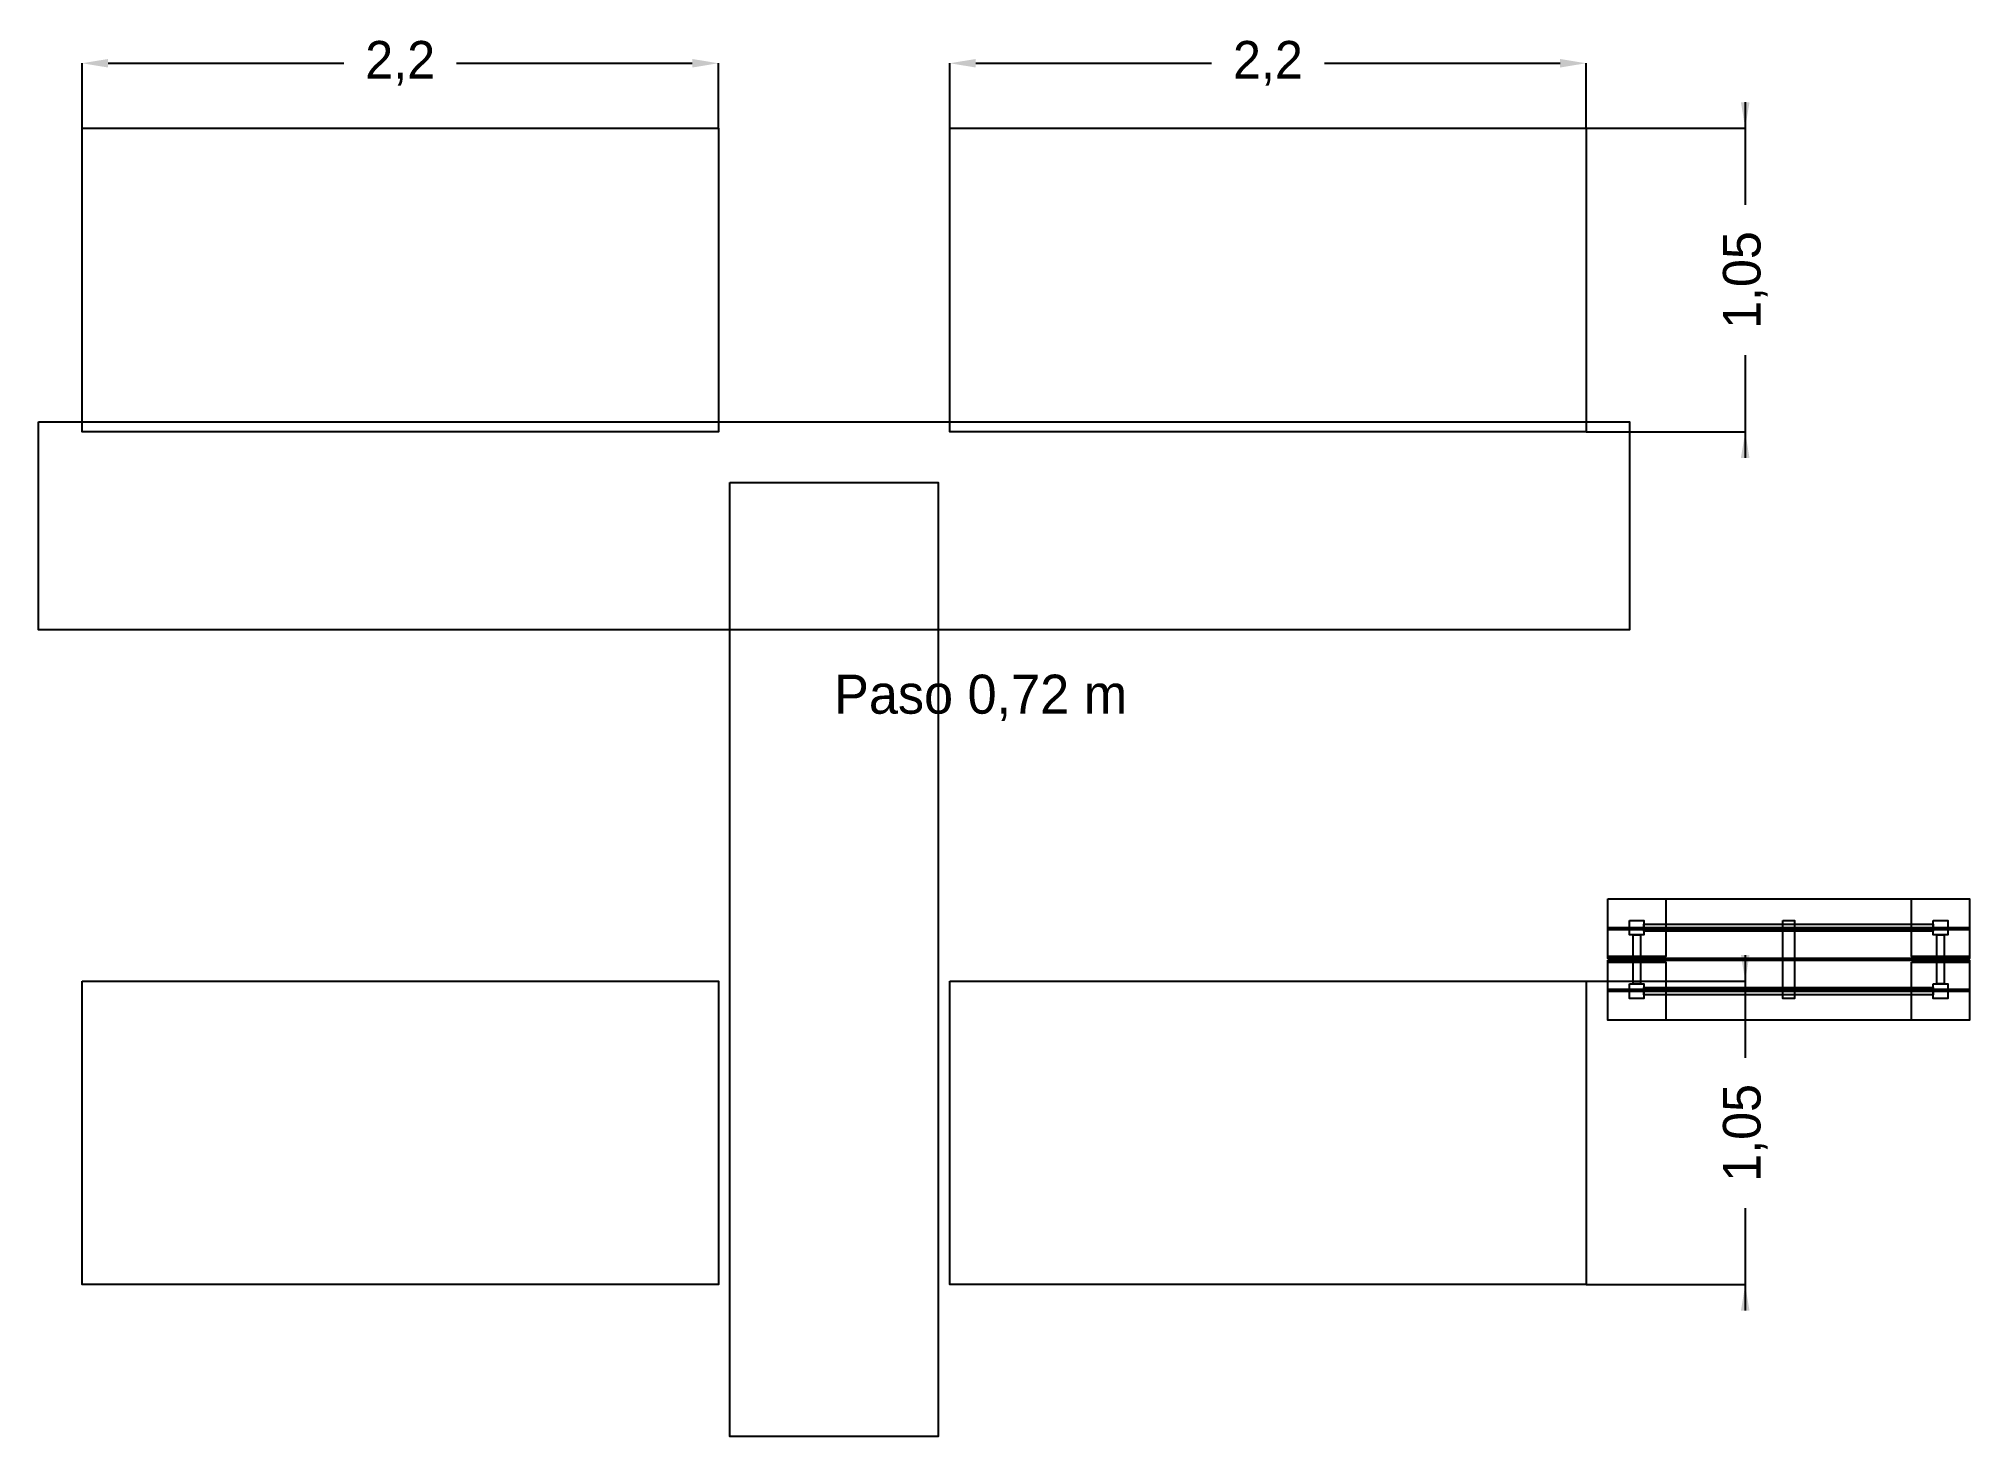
# Model space of a CAD drawing. Header units: metres. Extents: x 0 to 48.6, y -20.8 to 1.7.
# Drawn here: x 41.9 to 48.57, y -8.2 to -3.36 of the extents above; entities that cross this region are included whole.
import ezdxf

# ---------------------------------------------------------------- set-up
doc = ezdxf.new("R2010")
doc.units = ezdxf.units.M
for name, color, linetype in [('COTAS', 4, 'Continuous'), ('TEXTOS', 7, 'Continuous'), ('VISTA', 8, 'Continuous')]:
    doc.layers.add(name, color=color, linetype=linetype)
doc.dimstyles.get("Standard").update_dxf_attribs({"dimtxt": 2.5, "dimasz": 2.5, "dimexe": 1.25, "dimexo": 0.625, "dimtad": 1, "dimcen": 2.5, "dimazin": 3, "dimtfac": 1, "dimtmove": 0, "dimatfit": 3})

msp = doc.modelspace()

# ---------------------------------------------------------------- texts
at = {"layer": 'TEXTOS'}
msp.add_text('Paso 0,72 m', height=0.135, dxfattribs=at).set_placement((44.65, -5.7))

# ---------------------------------------------------------------- blocks, each defined once
blk = doc.blocks.new('_CLOSEDFILLED')
at = {"color": 0, "linetype": 'BYBLOCK'}
blk.add_solid([(-1, 0.164), (0, 0), (-1, -0.164)], dxfattribs=at)
blk = doc.blocks.new('*D9')
for p, q in [((42.05, -3.675), (42.05, -3.45)), ((42.14, -3.45), (42.955, -3.45)), ((43.345, -3.45), (44.16, -3.45)), ((44.25, -3.675), (44.25, -3.45))]:
    blk.add_line(p, q)
at = {"layer": 'Defpoints'}
for p in [(42.05, -3.45), (42.05, -3.675), (44.25, -3.675)]:
    blk.add_point(p, dxfattribs=at)
at = {"layer": 'COTAS', "xscale": 0.09, "yscale": 0.09, "rotation": 180}
blk.add_blockref('_CLOSEDFILLED', (42.05, -3.45), dxfattribs=at)
at = {"layer": 'COTAS', "xscale": 0.09, "yscale": 0.09}
blk.add_blockref('_CLOSEDFILLED', (44.25, -3.45), dxfattribs=at)
at = {"layer": 'COTAS', "insert": (43.15, -3.45), "char_height": 0.13, "attachment_point": 5}
blk.add_mtext('2,2', dxfattribs=at)
blk = doc.blocks.new('*D10')
for p, q in [((45.05, -3.675), (45.05, -3.45)), ((45.14, -3.45), (45.955, -3.45)), ((46.345, -3.45), (47.16, -3.45)), ((47.25, -3.675), (47.25, -3.45))]:
    blk.add_line(p, q)
at = {"layer": 'Defpoints'}
for p in [(45.05, -3.45), (45.05, -3.675), (47.25, -3.675)]:
    blk.add_point(p, dxfattribs=at)
at = {"layer": 'COTAS', "xscale": 0.09, "yscale": 0.09, "rotation": 180}
blk.add_blockref('_CLOSEDFILLED', (45.05, -3.45), dxfattribs=at)
at = {"layer": 'COTAS', "xscale": 0.09, "yscale": 0.09}
blk.add_blockref('_CLOSEDFILLED', (47.25, -3.45), dxfattribs=at)
at = {"layer": 'COTAS', "insert": (46.15, -3.45), "char_height": 0.13, "attachment_point": 5}
blk.add_mtext('2,2', dxfattribs=at)
blk = doc.blocks.new('*D11')
for p, q in [((47.8, -3.585), (47.8, -3.94)), ((47.25, -3.675), (47.8, -3.675)), ((47.8, -4.46), (47.8, -4.815)), ((47.25, -4.725), (47.8, -4.725))]:
    blk.add_line(p, q)
at = {"layer": 'Defpoints'}
for p in [(47.25, -3.675), (47.8, -3.675), (47.25, -4.725)]:
    blk.add_point(p, dxfattribs=at)
at = {"layer": 'COTAS', "xscale": 0.09, "yscale": 0.09}
for p, rotation in [((47.8, -3.675), 270), ((47.8, -4.725), 90)]:
    blk.add_blockref('_CLOSEDFILLED', p, dxfattribs=dict(at, rotation=rotation))
at = {"layer": 'COTAS', "insert": (47.8, -4.2), "char_height": 0.13, "attachment_point": 5, "rotation": 90}
blk.add_mtext('1,05', dxfattribs=at)
blk = doc.blocks.new('*D12')
for p, q in [((47.8, -6.535), (47.8, -6.89)), ((47.25, -6.625), (47.8, -6.625)), ((47.8, -7.41), (47.8, -7.765)), ((47.25, -7.675), (47.8, -7.675))]:
    blk.add_line(p, q)
at = {"layer": 'Defpoints'}
for p in [(47.25, -6.625), (47.8, -6.625), (47.25, -7.675)]:
    blk.add_point(p, dxfattribs=at)
at = {"layer": 'COTAS', "xscale": 0.09, "yscale": 0.09}
for p, rotation in [((47.8, -6.625), 270), ((47.8, -7.675), 90)]:
    blk.add_blockref('_CLOSEDFILLED', p, dxfattribs=dict(at, rotation=rotation))
at = {"layer": 'COTAS', "insert": (47.8, -7.15), "char_height": 0.13, "attachment_point": 5, "rotation": 90}
blk.add_mtext('1,05', dxfattribs=at)

# ---------------------------------------------------------------- dimensions: what is measured, and where the dimension line sits
at = {"layer": 'COTAS'}
for base, p1, p2, picture, middle in [((42.05, -3.45), (42.05, -3.675), (44.25, -3.675), '*D9', (43.15, -3.45)), ((45.05, -3.45), (45.05, -3.675), (47.25, -3.675), '*D10', (46.15, -3.45))]:
    dim = msp.add_linear_dim(base=base, p1=p1, p2=p2, dimstyle='Standard', override={"dimtxt": 0.13, "dimasz": 0.09}, dxfattribs=at)
    dim.commit()
    dim.dimension.update_dxf_attribs({"geometry": picture, "text_midpoint": middle})
for base, p1, p2, picture, middle in [((47.8, -3.675), (47.25, -3.675), (47.25, -4.725), '*D11', (47.8, -4.2)), ((47.8, -6.625), (47.25, -6.625), (47.25, -7.675), '*D12', (47.8, -7.15))]:
    dim = msp.add_linear_dim(base=base, p1=p1, p2=p2, angle=90, dimstyle='Standard', override={"dimtxt": 0.13, "dimasz": 0.09}, dxfattribs=at)
    dim.commit()
    dim.dimension.update_dxf_attribs({"geometry": picture, "text_midpoint": middle})

# ---------------------------------------------------------------- linework, layer by layer
at = {"layer": 'VISTA'}
for points in [[(42.05, -3.675), (44.25, -3.675), (44.25, -4.725), (42.05, -4.725)], [(45.05, -3.675), (47.25, -3.675), (47.25, -4.725), (45.05, -4.725)], [(41.9, -4.69), (47.4, -4.69), (47.4, -5.41), (41.9, -5.41)], [(44.29, -4.9), (45.01, -4.9), (45.01, -8.2), (44.29, -8.2)], [(47.325, -6.34), (48.575, -6.34), (48.575, -6.4405), (47.325, -6.4405)], [(47.325, -6.34), (47.525, -6.34), (47.525, -6.54), (47.325, -6.54)], [(47.325, -6.34), (47.525, -6.34), (47.525, -6.54), (47.325, -6.54)], [(48.375, -6.34), (48.575, -6.34), (48.575, -6.54), (48.375, -6.54)], [(48.375, -6.34), (48.575, -6.34), (48.575, -6.54), (48.375, -6.54)], [(47.325, -6.4465), (48.575, -6.4465), (48.575, -6.547), (47.325, -6.547)], [(47.4, -6.415), (47.45, -6.415), (47.45, -6.465), (47.4, -6.465)], [(47.4, -6.415), (47.45, -6.415), (47.45, -6.465), (47.4, -6.465)], [(47.4125, -6.465), (47.4375, -6.465), (47.4375, -6.635), (47.4125, -6.635)], [(47.45, -6.4275), (48.45, -6.4275), (48.45, -6.4525), (47.45, -6.4525)], [(47.93, -6.415), (47.97, -6.415), (47.97, -6.685), (47.93, -6.685)], [(48.45, -6.415), (48.5, -6.415), (48.5, -6.465), (48.45, -6.465)], [(48.45, -6.415), (48.5, -6.415), (48.5, -6.465), (48.45, -6.465)], [(48.4625, -6.465), (48.4875, -6.465), (48.4875, -6.635), (48.4625, -6.635)], [(47.325, -6.553), (48.575, -6.553), (48.575, -6.6535), (47.325, -6.6535)], [(47.325, -6.56), (47.525, -6.56), (47.525, -6.76), (47.325, -6.76)], [(47.325, -6.56), (47.525, -6.56), (47.525, -6.76), (47.325, -6.76)], [(48.375, -6.56), (48.575, -6.56), (48.575, -6.76), (48.375, -6.76)], [(48.375, -6.56), (48.575, -6.56), (48.575, -6.76), (48.375, -6.76)], [(42.05, -6.625), (44.25, -6.625), (44.25, -7.675), (42.05, -7.675)], [(45.05, -6.625), (47.25, -6.625), (47.25, -7.675), (45.05, -7.675)], [(47.325, -6.6595), (48.575, -6.6595), (48.575, -6.76), (47.325, -6.76)], [(47.4, -6.635), (47.45, -6.635), (47.45, -6.685), (47.4, -6.685)], [(47.4, -6.635), (47.45, -6.635), (47.45, -6.685), (47.4, -6.685)], [(47.45, -6.6475), (48.45, -6.6475), (48.45, -6.6725), (47.45, -6.6725)], [(48.45, -6.635), (48.5, -6.635), (48.5, -6.685), (48.45, -6.685)], [(48.45, -6.635), (48.5, -6.635), (48.5, -6.685), (48.45, -6.685)]]:
    msp.add_lwpolyline(points, close=True, dxfattribs=at)

msp.set_redraw_order([(e.dxf.handle, doc.entitydb.next_handle()) for e in msp.query("TEXT MTEXT ATTDEF DIMENSION ARC_DIMENSION")])  # texts and dimensions are drawn at this point

doc.saveas('drawing.dxf')
